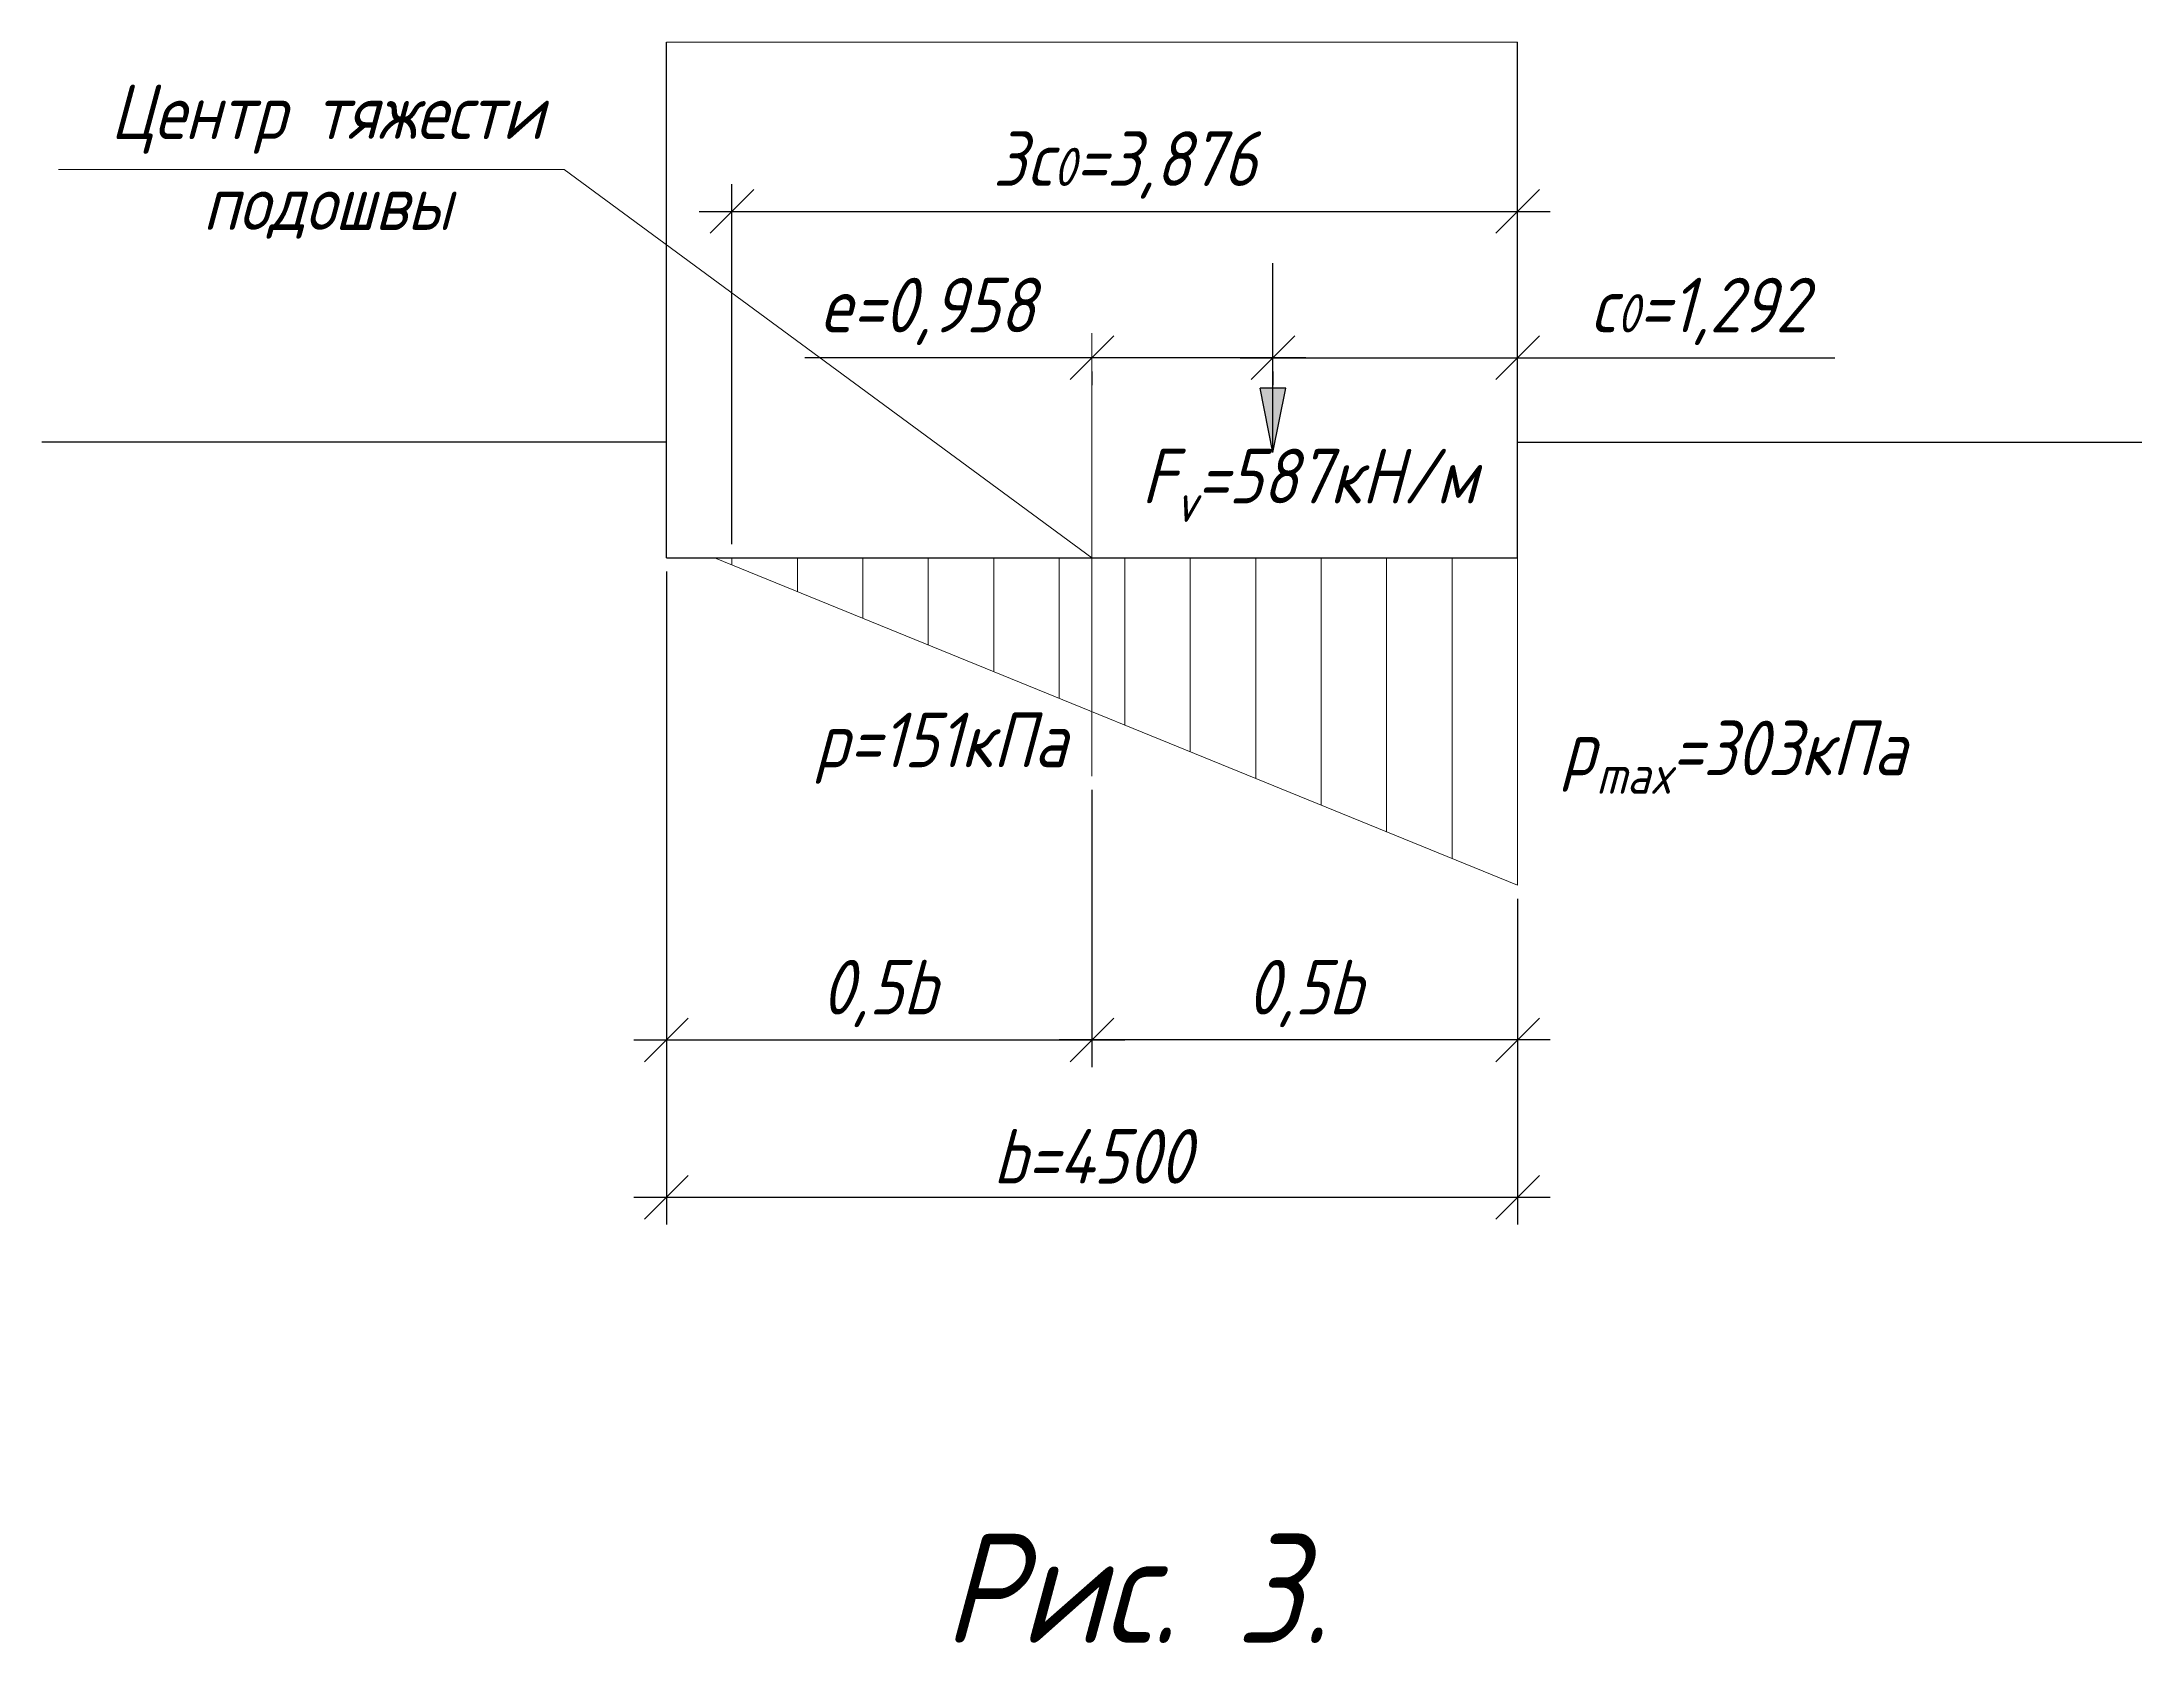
# Model space of a CAD drawing. Header units: millimetres. Extents: x -1004 to 900128, y -352756 to 107728.
# Drawn here: x 823080 to 832702, y -116471 to -109138 of the extents above; entities that cross this region are included whole.
import ezdxf

# ---------------------------------------------------------------- set-up
doc = ezdxf.new("R2010")
doc.units = ezdxf.units.MM
doc.linetypes.add('ACAD_ISO04W100', pattern=[30, 24, -3, 0, -3])
for name, color, linetype, lineweight in [('axles', 152, 'ACAD_ISO04W100', 20), ('basic', 95, 'Continuous', 30), ('size', 45, 'Continuous', 20), ('text', 13, 'Continuous', 20), ('thin', 153, 'Continuous', 18)]:
    doc.layers.add(name, color=color, linetype=linetype, lineweight=lineweight)
doc.styles.add('Structures', font='isocpeur.ttf', dxfattribs={"width": 0.85, "oblique": 15})
doc.styles.add('structures 5', font='isocpeur.ttf', dxfattribs={"width": 0.85, "oblique": 15, "height": 5})
doc.dimstyles.new('structures 3.5', dxfattribs={"dimtxt": 3.5, "dimasz": 2, "dimexe": 1.25, "dimexo": 0.625, "dimtad": 1, "dimtxsty": 'Structures', "dimblk": 'OBLIQUE', "dimcen": 2.5, "dimdle": 1.5, "dimadec": 0, "dimazin": 0, "dimtfac": 1, "dimtmove": 0, "dimatfit": 3, "dimfxl": 1, "dimarcsym": 0})

# ---------------------------------------------------------------- blocks, each defined once
blk = doc.blocks.new('_Oblique')
at = {"color": 0, "linetype": 'ByBlock', "lineweight": -2}
blk.add_line((-0.5, -0.5), (0.5, 0.5), dxfattribs=at)
blk = doc.blocks.new('*D1396')
at = {"layer": 'Defpoints', "color": 0, "transparency": 16777216}
for p in [(825940.8, -111500.1), (827890.8, -112500.1), (827890.8, -113708.8)]:
    blk.add_point(p, dxfattribs=at)
at = {"layer": 'size', "color": 0, "lineweight": -2, "transparency": 16777216}
for p, q in [((825940.8, -111562.6), (825940.8, -113833.8)), ((827890.8, -112562.6), (827890.8, -113833.8)), ((825790.8, -113708.8), (828040.8, -113708.8))]:
    blk.add_line(p, q, dxfattribs=at)
at = {"layer": 'size', "color": 0, "lineweight": -2, "transparency": 16777216, "xscale": 200, "yscale": 200, "zscale": 200, "rotation": 180}
blk.add_blockref('_Oblique', (825940.8, -113708.8), dxfattribs=at)
at = {"layer": 'size', "color": 0, "lineweight": -2, "transparency": 16777216, "xscale": 200, "yscale": 200, "zscale": 200}
blk.add_blockref('_Oblique', (827890.8, -113708.8), dxfattribs=at)
at = {"layer": 'size', "color": 0, "transparency": 16777216, "insert": (826915.8, -113496.3), "char_height": 250, "attachment_point": 5, "style": 'Structures'}
blk.add_mtext('0,5b', dxfattribs=at)
blk = doc.blocks.new('*D1397')
at = {"layer": 'Defpoints', "color": 0, "transparency": 16777216}
for p in [(827890.8, -112500.1), (829840.8, -113000.1), (827890.8, -113708.8)]:
    blk.add_point(p, dxfattribs=at)
at = {"layer": 'size', "color": 0, "lineweight": -2, "transparency": 16777216}
for p, q in [((827890.8, -112562.6), (827890.8, -113833.8)), ((829840.8, -113062.6), (829840.8, -113833.8)), ((829990.8, -113708.8), (827740.8, -113708.8))]:
    blk.add_line(p, q, dxfattribs=at)
at = {"layer": 'size', "color": 0, "lineweight": -2, "transparency": 16777216, "xscale": 200, "yscale": 200, "zscale": 200, "rotation": 180}
blk.add_blockref('_Oblique', (827890.8, -113708.8), dxfattribs=at)
at = {"layer": 'size', "color": 0, "lineweight": -2, "transparency": 16777216, "xscale": 200, "yscale": 200, "zscale": 200}
blk.add_blockref('_Oblique', (829840.8, -113708.8), dxfattribs=at)
at = {"layer": 'size', "color": 0, "transparency": 16777216, "insert": (828865.8, -113496.3), "char_height": 250, "attachment_point": 5, "style": 'Structures'}
blk.add_mtext('0,5b', dxfattribs=at)
blk = doc.blocks.new('*D1398')
at = {"layer": 'Defpoints', "color": 0, "transparency": 16777216}
for p in [(825940.8, -111500.1), (829840.8, -113000.1), (829840.8, -114429.5)]:
    blk.add_point(p, dxfattribs=at)
at = {"layer": 'size', "color": 0, "lineweight": -2, "transparency": 16777216}
for p, q in [((825940.8, -111562.6), (825940.8, -114554.5)), ((829840.8, -113062.6), (829840.8, -114554.5)), ((825790.8, -114429.5), (829990.8, -114429.5))]:
    blk.add_line(p, q, dxfattribs=at)
at = {"layer": 'size', "color": 0, "lineweight": -2, "transparency": 16777216, "xscale": 200, "yscale": 200, "zscale": 200, "rotation": 180}
blk.add_blockref('_Oblique', (825940.8, -114429.5), dxfattribs=at)
at = {"layer": 'size', "color": 0, "lineweight": -2, "transparency": 16777216, "xscale": 200, "yscale": 200, "zscale": 200}
blk.add_blockref('_Oblique', (829840.8, -114429.5), dxfattribs=at)
at = {"layer": 'size', "color": 0, "transparency": 16777216, "insert": (827890.8, -114242), "char_height": 250, "attachment_point": 5, "style": 'Structures'}
blk.add_mtext('b=4500', dxfattribs=at)
blk = doc.blocks.new('*D1399')
at = {"layer": 'Defpoints', "color": 0, "transparency": 16777216}
for p in [(827890.8, -110584.1), (827890.8, -110584.1), (828719.9, -110584.1)]:
    blk.add_point(p, dxfattribs=at)
at = {"layer": 'size', "color": 0, "lineweight": -2, "transparency": 16777216}
for p, q in [((827890.8, -110584.1), (826574.5, -110584.1)), ((828869.9, -110584.1), (827890.8, -110584.1)), ((827890.8, -110646.6), (827890.8, -110709.1)), ((828719.9, -110646.6), (828719.9, -110709.1))]:
    blk.add_line(p, q, dxfattribs=at)
at = {"layer": 'size', "color": 0, "lineweight": -2, "transparency": 16777216, "xscale": 200, "yscale": 200, "zscale": 200, "rotation": 180}
blk.add_blockref('_Oblique', (827890.8, -110584.1), dxfattribs=at)
at = {"layer": 'size', "color": 0, "lineweight": -2, "transparency": 16777216, "xscale": 200, "yscale": 200, "zscale": 200}
blk.add_blockref('_Oblique', (828719.9, -110584.1), dxfattribs=at)
at = {"layer": 'size', "color": 0, "transparency": 16777216, "insert": (827132.6, -110371.6), "char_height": 250, "attachment_point": 5, "style": 'Structures'}
blk.add_mtext('e=0,958', dxfattribs=at)
blk = doc.blocks.new('*D1379')
at = {"layer": 'Defpoints', "color": 0, "transparency": 16777216}
for p in [(829840.8, -110584.1), (828719.9, -110677.9), (829840.8, -110970.7)]:
    blk.add_point(p, dxfattribs=at)
at = {"layer": 'size', "color": 0, "lineweight": -2, "transparency": 16777216}
for p, q in [((828719.9, -110615.4), (828719.9, -110459.1)), ((829840.8, -110908.2), (829840.8, -110459.1)), ((828569.9, -110584.1), (829840.8, -110584.1)), ((829840.8, -110584.1), (831295.2, -110584.1))]:
    blk.add_line(p, q, dxfattribs=at)
at = {"layer": 'size', "color": 0, "lineweight": -2, "transparency": 16777216, "xscale": 200, "yscale": 200, "zscale": 200, "rotation": 180}
blk.add_blockref('_Oblique', (828719.9, -110584.1), dxfattribs=at)
at = {"layer": 'size', "color": 0, "lineweight": -2, "transparency": 16777216, "xscale": 200, "yscale": 200, "zscale": 200}
blk.add_blockref('_Oblique', (829840.8, -110584.1), dxfattribs=at)
at = {"layer": 'size', "color": 0, "transparency": 16777216, "insert": (830668, -110371.6), "char_height": 350, "attachment_point": 5, "style": 'Structures'}
blk.add_mtext('{\\H0.71429x;c\\H0.7x;\\S^ 0;\\H1.42857x;=1,292}', dxfattribs=at)
blk = doc.blocks.new('*D1380')
at = {"layer": 'Defpoints', "color": 0, "transparency": 16777216}
for p in [(829840.8, -109913.6), (829840.8, -110580.9), (826240.8, -111500.1)]:
    blk.add_point(p, dxfattribs=at)
at = {"layer": 'size', "color": 0, "lineweight": -2, "transparency": 16777216}
for p, q in [((826240.8, -111437.6), (826240.8, -109788.6)), ((829840.8, -110518.4), (829840.8, -109788.6)), ((826090.8, -109913.6), (829990.8, -109913.6))]:
    blk.add_line(p, q, dxfattribs=at)
at = {"layer": 'size', "color": 0, "lineweight": -2, "transparency": 16777216, "xscale": 200, "yscale": 200, "zscale": 200, "rotation": 180}
blk.add_blockref('_Oblique', (826240.8, -109913.6), dxfattribs=at)
at = {"layer": 'size', "color": 0, "lineweight": -2, "transparency": 16777216, "xscale": 200, "yscale": 200, "zscale": 200}
blk.add_blockref('_Oblique', (829840.8, -109913.6), dxfattribs=at)
at = {"layer": 'size', "color": 0, "transparency": 16777216, "insert": (828040.8, -109701.1), "char_height": 350, "attachment_point": 5, "style": 'Structures'}
blk.add_mtext('{\\H0.71429x;3c\\H0.7x;\\S^ 0;\\H1.42857x;=3,876}', dxfattribs=at)

msp = doc.modelspace()

# ---------------------------------------------------------------- hatches: boundary and pattern name
at = {"layer": 'basic'}
h = msp.add_hatch(color=256, dxfattribs=at)
h.dxf.hatch_style = 1
h.paths.add_polyline_path([(828778.652, -110722.71), (828719.92, -110722.71), (828719.92, -111017.367)])
h.paths.add_polyline_path([(828719.92, -110722.71), (828661.188, -110722.71), (828719.92, -111017.367)])

# ---------------------------------------------------------------- linework, layer by layer
at = {"layer": 'axles', "ltscale": 0.1}
msp.add_line((827890.814, -112500.132), (827890.814, -110472.014), dxfattribs=at)
at = {"layer": 'basic'}
for p, q in [((825940.814, -111500.132), (825940.814, -109137.553)), ((829840.814, -111500.132), (829840.814, -109137.553)), ((828719.92, -111017.367), (828719.92, -110150.833)), ((828778.652, -110722.71), (828661.188, -110722.71)), ((828719.92, -111017.367), (828661.188, -110722.71)), ((828719.92, -111017.367), (828778.652, -110722.71)), ((825940.814, -110970.682), (823079.531, -110970.682)), ((829840.814, -110970.682), (832702.097, -110970.682)), ((825940.814, -111500.132), (829840.814, -111500.132))]:
    msp.add_line(p, q, dxfattribs=at)
for points in [[(825940.814, -110970.682), (823079.531, -110970.682)], [(829840.814, -110970.682), (832702.097, -110970.682)]]:
    msp.add_lwpolyline(points, dxfattribs=at)
at = {"layer": 'thin'}
for p, q in [((823155.364, -109720.876), (825471.998, -109720.876)), ((825471.998, -109720.876), (827890.814, -111500.132)), ((829840.814, -113000.132), (826160.814, -111500.132)), ((826240.814, -111500.132), (826240.814, -111532.74)), ((826540.814, -111500.132), (826540.814, -111655.023)), ((826840.814, -111500.132), (826840.814, -111777.305)), ((827140.814, -111500.132), (827140.814, -111899.588)), ((827440.814, -111500.132), (827440.814, -112021.871)), ((827740.814, -111500.132), (827740.814, -112144.153)), ((828040.814, -111500.132), (828040.814, -112266.436)), ((828340.814, -111500.132), (828340.814, -112388.719)), ((828640.814, -111500.132), (828640.814, -112511.001)), ((828940.814, -111500.132), (828940.814, -112633.284)), ((829240.814, -111500.132), (829240.814, -112755.566)), ((829540.814, -111500.132), (829540.814, -112877.849)), ((829840.814, -111500.132), (829840.814, -113000.132))]:
    msp.add_line(p, q, dxfattribs=at)
msp.add_lwpolyline([(825940.814, -109137.553), (829840.814, -109137.553)], dxfattribs=at)

# ---------------------------------------------------------------- texts
at = {"layer": 'text', "attachment_point": 5, "style": 'structures 5'}
for s, insert, char_height, width in [('\\A1;Центр тяжести подошвы', (824386.151, -109685.196), 250, 2558.84936), ('\\A1;F{\\H0.7x;\\S^ v;}=587кН/м', (828886.491, -111168.381), 250, 1992.91099), ('\\A1;p=151кПа', (827197.437, -112372.4), 250, 1273.24932), ('\\A1;p{\\H0.7x;\\S^ max;}=303кПа', (830831.514, -112413.783), 250, 1724.15503), ('Рис. 3.', (828092.39, -116221.259), 500, 2515.89751)]:
    msp.add_mtext(s, dxfattribs=dict(at, insert=insert, char_height=char_height, width=width))

# ---------------------------------------------------------------- dimensions: what is measured, and where the dimension line sits
at = {"layer": 'size'}
for base, p1, p2, text, picture, middle in [((829840.814, -109913.582), (826240.814, -111500.132), (829840.814, -110580.909), '{\\H0.71429x;3c\\H0.7x;\\S^ 0;\\H1.42857x;=3,876}', '*D1380', (828040.814, -109701.081)), ((829840.814, -110584.1), (828719.92, -110677.85), (829840.814, -110970.682), '{\\H0.71429x;c\\H0.7x;\\S^ 0;\\H1.42857x;=1,292}', '*D1379', (830667.983, -110371.599))]:
    dim = msp.add_linear_dim(base=base, p1=p1, p2=p2, text=text, dimstyle='structures 3.5', dxfattribs=at)
    dim.commit()
    dim.dimension.update_dxf_attribs({"geometry": picture, "text_midpoint": middle})
for base, p1, p2, text, picture, middle in [((827890.814, -110584.1), (828719.92, -110584.1), (827890.814, -110584.1), 'e=0,958', '*D1399', (827132.633, -110371.6)), ((827890.814, -113708.843), (825940.814, -111500.132), (827890.814, -112500.132), '0,5b', '*D1396', (826915.814, -113496.343)), ((829840.814, -114429.511), (825940.814, -111500.132), (829840.814, -113000.132), 'b=4500', '*D1398', (827890.814, -114242.011))]:
    dim = msp.add_linear_dim(base=base, p1=p1, p2=p2, text=text, dimstyle='structures 3.5', override={"dimtxt": 2.5}, dxfattribs=at)
    dim.commit()
    dim.dimension.update_dxf_attribs({"geometry": picture, "text_midpoint": middle})
dim = msp.add_linear_dim(base=(827890.814, -113708.843), p1=(829840.814, -113000.132), p2=(827890.814, -112500.132), angle=180, text='0,5b', dimstyle='structures 3.5', override={"dimtxt": 2.5}, dxfattribs=at)
dim.commit()
dim.dimension.update_dxf_attribs({"geometry": '*D1397', "text_midpoint": (828865.814, -113496.343)})

doc.saveas('drawing.dxf')
